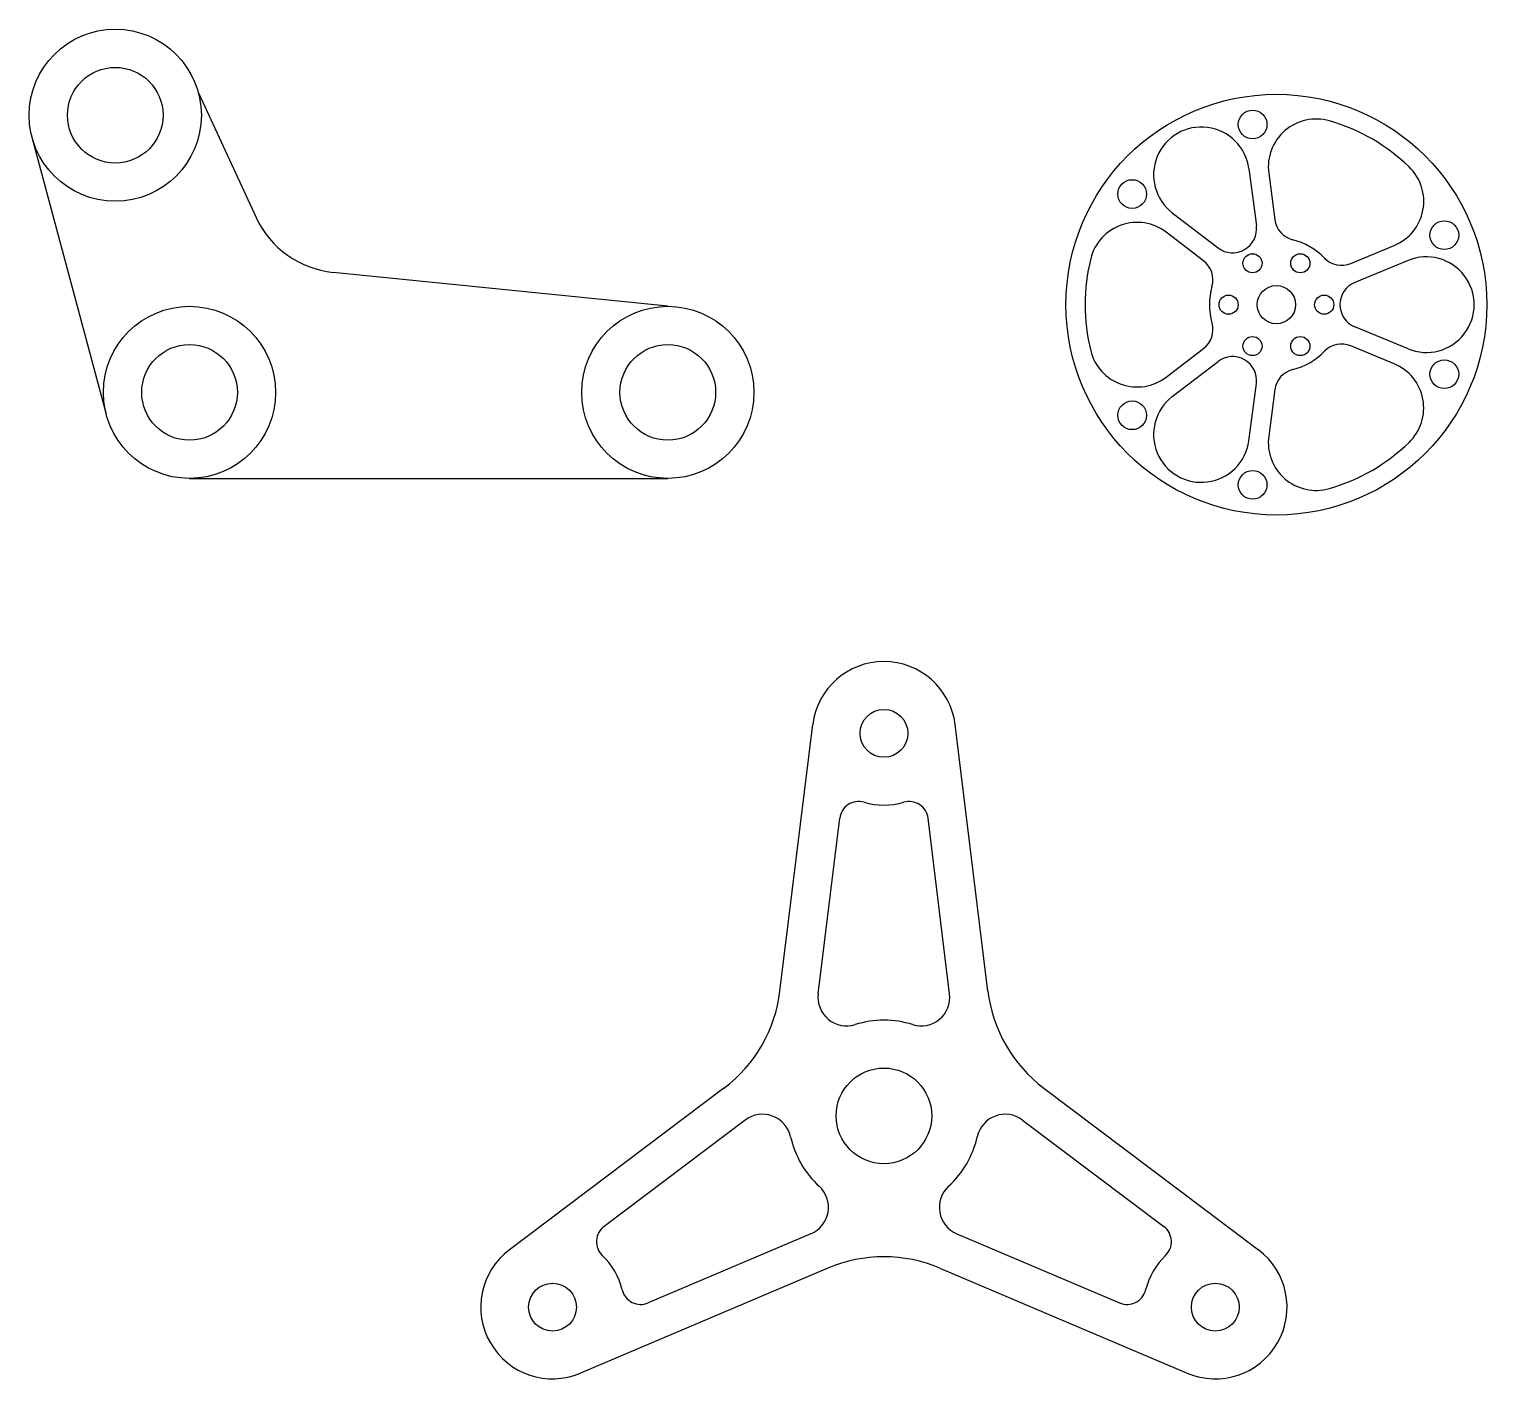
# Model space of a CAD drawing. Header units: inches. Extents: x -27 to 635, y -274 to 80.
# Drawn here: x 158.5 to 463.3, y -274.2 to 8 of the extents above; entities that cross this region are included whole.
import ezdxf

# ---------------------------------------------------------------- set-up
doc = ezdxf.new("R2010")
doc.units = ezdxf.units.IN
doc.header["$MEASUREMENT"] = 0

# ---------------------------------------------------------------- blocks, each defined once
blk = doc.blocks.new('*U4')
blk.add_circle((0, 0), 2)
blk = doc.blocks.new('*U5')
at = {"color": 0, "linetype": 'ByBlock', "lineweight": -2, "transparency": 16777216}
for p, rotation in [((21.51, 19.19), 120), ((31.51, 19.19), 59.99999999999999), ((16.51, 10.53), 180), ((21.51, 1.87), 239.9999999999999), ((31.51, 1.87), 299.9999999999999)]:
    blk.add_blockref('*U4', p, dxfattribs=dict(at, rotation=rotation))
blk.add_blockref('*U4', (36.51, 10.53), dxfattribs=at)
blk = doc.blocks.new('*U6')
for centre in [(0, 14.54), (0, -14.54)]:
    blk.add_circle(centre, 3)
blk = doc.blocks.new('*U7')
at = {"color": 0, "linetype": 'ByBlock', "lineweight": -2, "transparency": 16777216}
for p, rotation in [((8.95, 40.94), 120), ((8.95, -19.87), 239.9999999999999)]:
    blk.add_blockref('*U6', p, dxfattribs=dict(at, rotation=rotation))
blk.add_blockref('*U6', (61.62, 10.53), dxfattribs=at)
blk = doc.blocks.new('*U8')
for p, q in [((-21.44, 13.11), (-20.16, 3.36)), ((-4.28, -5.81), (4.8, -2.04)), ((7.7, -5.17), (-3.45, -9.79)), ((7.7, -23.65), (-3.45, -19.03))]:
    blk.add_line(p, q)
for centre, radius, start, end in [((-11.52, 14.41), 10, 73.9218, 187.5), ((-19.83, -14.41), 40, 46.0782, 73.9218), ((0.98, 7.2), 10, 292.5, 46.0782), ((-15.2, 4.01), 5, 187.5, 255.8817), ((-19.83, -14.41), 14, 44.1183, 75.8817), ((-6.19, -1.19), 5, 224.1183, 292.5), ((11.52, -14.41), 10, 247.5, 112.5), ((-1.54, -14.41), 5, 112.5, 247.5)]:
    blk.add_arc(centre, radius, start, end)
blk = doc.blocks.new('*U9')
at = {"color": 0, "linetype": 'ByBlock', "lineweight": -2, "transparency": 16777216}
for p, rotation in [((4.11, 20.5), 120), ((29.07, -13.85), 240)]:
    blk.add_blockref('*U8', p, dxfattribs=dict(at, rotation=rotation))
blk.add_blockref('*U8', (46.34, 24.95), dxfattribs=at)

msp = doc.modelspace()

# ---------------------------------------------------------------- linework, layer by layer
for p, q in [((193.892, -5.292), (205.946, -31.317)), ((174.648, -72.565), (159.119, -14.609)), ((292.035, -49.906), (222.075, -42.81)), ((192.035, -85.906), (292.035, -85.906)), ((315.481, -193.126), (322.326, -137.381)), ((358.947, -193.126), (352.102, -137.381)), ((323.474, -193.67), (327.979, -156.977)), ((350.953, -193.67), (346.448, -156.977)), ((303.759, -213.429), (258.904, -247.229)), ((370.669, -213.429), (415.523, -247.229)), ((308.227, -220.079), (278.703, -242.327)), ((366.201, -220.079), (395.725, -242.327)), ((321.966, -243.877), (287.937, -258.321)), ((352.461, -243.877), (386.49, -258.321)), ((325.492, -251.071), (273.793, -273.016)), ((348.936, -251.071), (400.635, -273.016))]:
    msp.add_line(p, q)
for centre, radius in [((176.506, -9.951), 18), ((176.506, -9.951), 10), ((419.269, -49.571), 44), ((419.269, -49.571), 4), ((192.035, -67.906), 18), ((292.035, -67.906), 18), ((192.035, -67.906), 10), ((292.035, -67.906), 10), ((337.214, -139.209), 5), ((337.214, -219.209), 10), ((267.932, -259.209), 5), ((406.496, -259.209), 5)]:
    msp.add_circle(centre, radius)
for centre, radius, start, end in [((224.094, -22.912), 20, 204.8512, 264.20791), ((337.214, -139.209), 15, 7, 173), ((331.95, -157.465), 4, 73.91528, 173), ((337.214, -139.209), 15, 253.91528, 286.08472), ((342.478, -157.465), 4, 7, 106.08472), ((285.705, -189.47), 30, 307, 353), ((329.429, -194.401), 6, 173, 287.42137), ((344.998, -194.401), 6, 252.57863, 7), ((388.723, -189.47), 30, 187, 233), ((337.214, -219.209), 20, 72.57863, 107.42137), ((311.838, -224.871), 6, 12.57863, 127), ((362.59, -224.871), 6, 53, 167.42137), ((337.214, -219.209), 20, 192.57863, 227.42137), ((337.214, -219.209), 20, 312.57863, 347.42137), ((319.622, -238.354), 6, 293, 47.42137), ((354.805, -238.354), 6, 132.57863, 247), ((281.11, -245.522), 4, 127, 226.08472), ((393.317, -245.522), 4, 313.91528, 53), ((267.932, -259.209), 15, 127, 293), ((267.932, -259.209), 15, 13.91528, 46.08472), ((337.214, -278.686), 30, 67, 113), ((406.496, -259.209), 15, 133.91528, 166.08472), ((406.496, -259.209), 15, 247, 53), ((286.374, -254.639), 4, 193.91528, 293), ((388.053, -254.639), 4, 247, 346.08472)]:
    msp.add_arc(centre, radius, start, end)

# ---------------------------------------------------------------- block references
for name in ['*U9', '*U7', '*U5']:
    msp.add_blockref(name, (392.761, -60.104))

doc.saveas('drawing.dxf')
